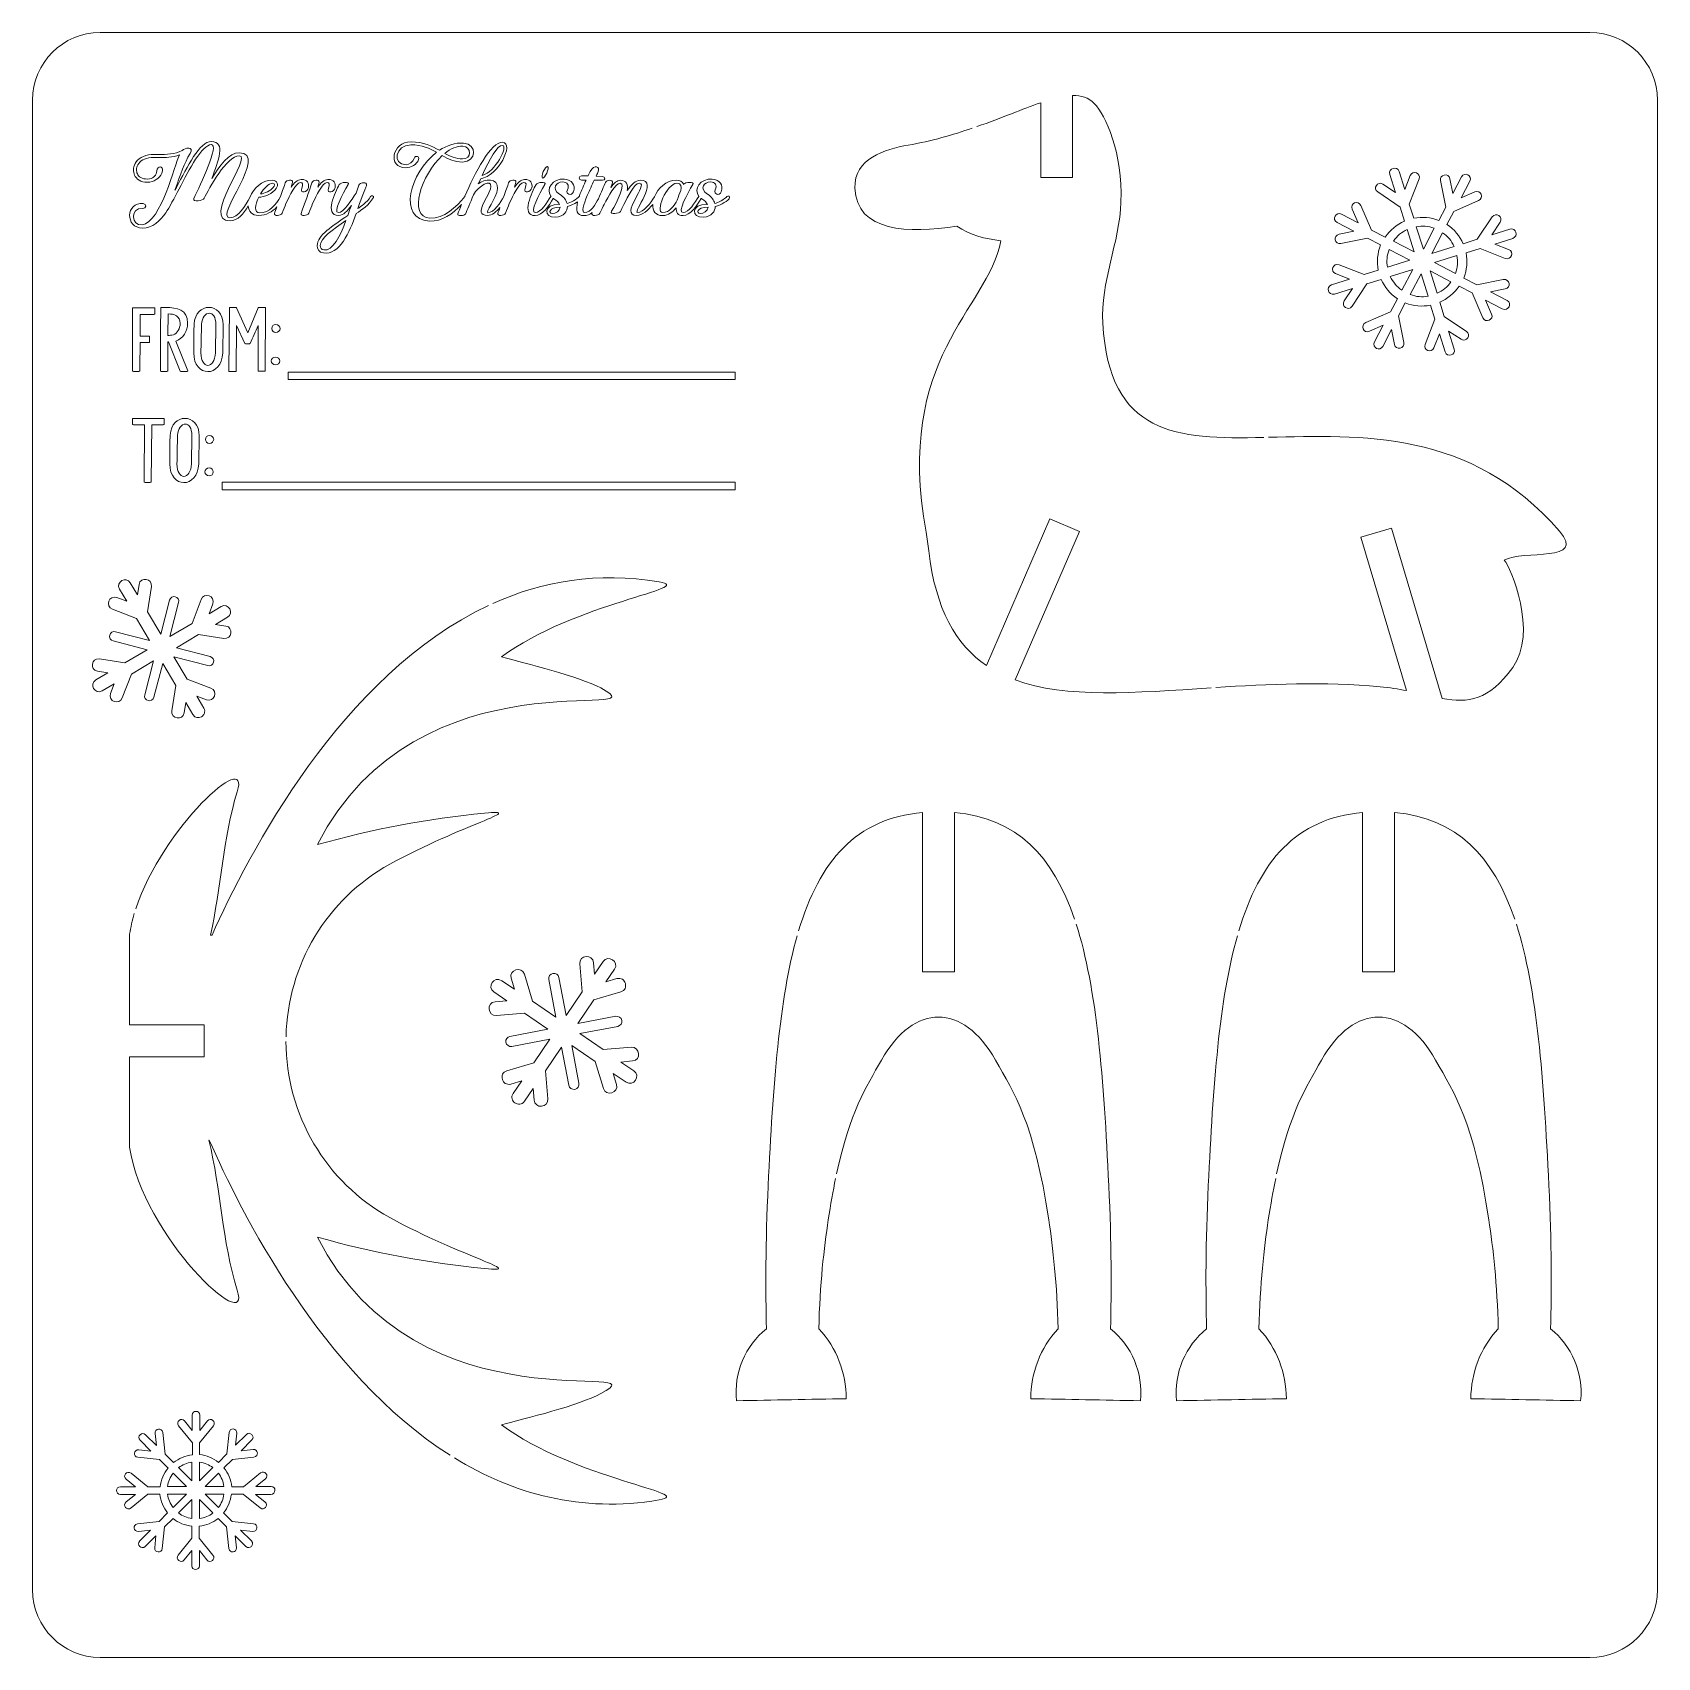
# Model space of a CAD drawing. Header units: inches. Extents: x -792 to -640, y -80 to 72.
import ezdxf

# ---------------------------------------------------------------- set-up
doc = ezdxf.new("R2010")
doc.units = ezdxf.units.IN
doc.header["$MEASUREMENT"] = 0
doc.layers.add('_U+0421_U+043B_U+043E_U+0439 1', color=7, linetype='Continuous')

# ---------------------------------------------------------------- blocks, each defined once
blk = doc.blocks.new('block 2')
at = {"layer": '_U+0421_U+043B_U+043E_U+0439 1', "color": 7, "lineweight": 5, "true_color": 0xffffff}
for points, knots in [([(-781.82, 53.65), (-780.88, 53.65), (-780.16, 54.35), (-779.65, 55.08), (-779.28, 55.62), (-778.86, 56.44), (-778.4, 57.33), (-777.4, 59.24), (-776.26, 61.44), (-775.36, 61.48), (-774.61, 61.51), (-776.38, 57.75), (-777, 56.42), (-777.17, 56.06), (-776.13, 56.22), (-776.03, 56.45), (-775.6, 57.35), (-773.95, 60.43), (-772.74, 60.43), (-771.48, 60.43), (-776.41, 54.33), (-773.61, 54.33), (-772.88, 54.33), (-772.34, 55), (-771.9, 55.73), (-771.87, 55.22), (-771.58, 54.84), (-770.94, 54.84), (-770.2, 54.84), (-769.65, 55.18), (-769.22, 55.64), (-769.31, 55.4), (-769.39, 55.19), (-769.45, 55.03), (-769.55, 54.76), (-768.84, 54.77), (-768.72, 55.06), (-768.57, 55.42), (-768.48, 55.66), (-768.37, 55.95), (-768.02, 56.7), (-767.46, 57.89), (-767.01, 57.92), (-766.76, 57.94), (-766.76, 57.72), (-766.87, 57.4), (-767.08, 56.8), (-766.34, 57.03), (-766.26, 57.44), (-766.19, 57.82), (-766.32, 58.25), (-766.93, 58.2), (-767.29, 58.19), (-767.61, 57.89), (-767.88, 57.5), (-767.84, 57.64), (-767.79, 57.78), (-767.76, 57.95), (-767.7, 58.23), (-768.34, 58.2), (-768.43, 57.9), (-768.53, 57.62), (-768.7, 57.12), (-768.88, 56.6), (-769.28, 55.9), (-769.93, 55.08), (-770.83, 55.08), (-771.4, 55.08), (-771.28, 55.83), (-770.92, 56.56), (-770.44, 56.52), (-769.57, 56.94), (-769.3, 57.35), (-769.05, 57.69), (-769.13, 58.14), (-769.67, 58.14), (-770.66, 58.14), (-771.43, 57.37), (-771.74, 56.58), (-772.2, 55.73), (-772.83, 54.62), (-773.62, 54.62), (-775.16, 54.62), (-769.92, 60.72), (-772.76, 60.72), (-773.69, 60.72), (-774.64, 59.48), (-775.32, 58.3), (-774.73, 59.93), (-773.96, 61.77), (-775.37, 61.77), (-776.45, 61.77), (-777.62, 59.44), (-778.65, 57.45), (-778.65, 57.45), (-778.78, 57.2), (-778.78, 57.2), (-778.23, 58.77), (-777.92, 59.73), (-777.36, 60.64), (-776.94, 61.33), (-777.87, 61.18), (-778.1, 60.94), (-778.83, 60.56), (-779.59, 60.56), (-780.28, 60.56), (-780.62, 60.56), (-780.95, 60.56), (-781.25, 60.51), (-781.98, 60.41), (-782.42, 60), (-782.59, 59.54), (-782.65, 59.37), (-782.68, 59.18), (-782.67, 59.01), (-782.65, 58.83), (-782.6, 58.65), (-782.5, 58.5), (-782.27, 58.13), (-781.81, 57.89), (-781.14, 57.97), (-780.57, 58.06), (-780.07, 58.46), (-779.95, 59.01), (-779.86, 59.47), (-780.43, 59.55), (-780.49, 59.01), (-780.53, 58.61), (-780.75, 58.32), (-781.17, 58.27), (-781.72, 58.19), (-782.09, 58.37), (-782.26, 58.66), (-782.33, 58.78), (-782.37, 58.91), (-782.39, 59.04), (-782.39, 59.18), (-782.38, 59.32), (-782.32, 59.46), (-782.19, 59.82), (-781.83, 60.14), (-781.22, 60.23), (-780.94, 60.28), (-780.62, 60.27), (-780.3, 60.27), (-779.68, 60.27), (-779.02, 60.27), (-778.36, 60.51), (-778.83, 59.62), (-780.05, 54.23), (-781.87, 53.95), (-782.84, 53.79), (-783.09, 55.58), (-781.79, 55.49), (-781.45, 55.47), (-781.4, 55.94), (-781.75, 55.96), (-783.41, 56.1), (-783.48, 53.65), (-781.82, 53.65)], [0, 0, 0, 0, 1, 1, 1, 2, 2, 2, 3, 3, 3, 4, 4, 4, 5, 5, 5, 6, 6, 6, 7, 7, 7, 8, 8, 8, 9, 9, 9, 10, 10, 10, 11, 11, 11, 12, 12, 12, 13, 13, 13, 14, 14, 14, 15, 15, 15, 16, 16, 16, 17, 17, 17, 18, 18, 18, 19, 19, 19, 20, 20, 20, 21, 21, 21, 22, 22, 22, 23, 23, 23, 24, 24, 24, 25, 25, 25, 26, 26, 26, 27, 27, 27, 28, 28, 28, 29, 29, 29, 30, 30, 30, 31, 31, 31, 32, 32, 32, 33, 33, 33, 34, 34, 34, 35, 35, 35, 36, 36, 36, 37, 37, 37, 38, 38, 38, 39, 39, 39, 40, 40, 40, 41, 41, 41, 42, 42, 42, 43, 43, 43, 44, 44, 44, 45, 45, 45, 46, 46, 46, 47, 47, 47, 48, 48, 48, 49, 49, 49, 50, 50, 50, 51, 51, 51, 52, 52, 52, 53, 53, 53, 53]), ([(-769.63, 57.85), (-769.32, 57.85), (-769.45, 57.6), (-769.56, 57.46), (-769.8, 57.16), (-770.38, 56.9), (-770.76, 56.85), (-770.44, 57.39), (-769.99, 57.85), (-769.63, 57.85)], [0, 0, 0, 0, 1, 1, 1, 2, 2, 2, 3, 3, 3, 3])]:
    blk.add_open_spline(points, degree=3, knots=knots, dxfattribs=at)
blk = doc.blocks.new('block 3')
at = {"layer": '_U+0421_U+043B_U+043E_U+0439 1', "color": 7, "lineweight": 5, "true_color": 0xffffff}
for points, knots in [([(-763.44, 54.84), (-762.97, 54.84), (-762.62, 55.26), (-762.23, 55.78), (-762.38, 55.38), (-762.5, 55.03), (-762.57, 54.83), (-763.98, 53.88), (-765.44, 52.96), (-765.43, 52.01), (-765.43, 51.67), (-765.28, 51.38), (-764.86, 51.32), (-763.37, 51.07), (-762.39, 53.27), (-761.78, 55.01), (-761.26, 55.38), (-760.58, 55.78), (-760.17, 56.53), (-760.09, 56.68), (-760.35, 56.76), (-760.44, 56.61), (-760.8, 56.03), (-761.34, 55.69), (-761.63, 55.48), (-761.49, 55.87), (-760.92, 57.37), (-760.83, 57.63), (-760.68, 58.06), (-761.45, 57.93), (-761.54, 57.67), (-761.54, 57.67), (-761.8, 56.93), (-761.8, 56.93), (-762.2, 56.3), (-762.95, 55.1), (-763.44, 55.1), (-764.02, 55.1), (-763.04, 56.87), (-762.54, 57.73), (-762.33, 58.08), (-763.28, 57.93), (-763.37, 57.75), (-763.72, 57.03), (-764.84, 54.84), (-763.44, 54.84)], [0, 0, 0, 0, 1, 1, 1, 2, 2, 2, 3, 3, 3, 4, 4, 4, 5, 5, 5, 6, 6, 6, 7, 7, 7, 8, 8, 8, 9, 9, 9, 10, 10, 10, 11, 11, 11, 12, 12, 12, 13, 13, 13, 14, 14, 14, 15, 15, 15, 15]), ([(-764.82, 51.6), (-765.06, 51.63), (-765.15, 51.81), (-765.15, 52.01), (-765.15, 52.71), (-763.98, 53.52), (-762.75, 54.35), (-763.27, 52.93), (-764, 51.47), (-764.82, 51.6)], [0, 0, 0, 0, 1, 1, 1, 2, 2, 2, 3, 3, 3, 3])]:
    blk.add_open_spline(points, degree=3, knots=knots, dxfattribs=at)
blk = doc.blocks.new('block 4')
at = {"layer": '_U+0421_U+043B_U+043E_U+0439 1', "color": 7, "lineweight": 5, "true_color": 0xffffff}
for points, knots in [([(-757.13, 59.31), (-756.65, 59.31), (-756.12, 59.61), (-755.93, 60.07), (-755.8, 60.4), (-756.24, 60.51), (-756.35, 60.19), (-756.48, 59.85), (-756.77, 59.59), (-757.11, 59.59), (-758.47, 59.59), (-758.1, 61.46), (-756.67, 61.46), (-755.62, 61.46), (-754.89, 61.12), (-754.24, 60.76), (-756.73, 58.86), (-757.96, 54.49), (-754.91, 54.31), (-753.74, 54.23), (-752.72, 54.99), (-751.9, 55.87), (-752.05, 55.51), (-752.16, 55.2), (-752.24, 54.99), (-752.34, 54.73), (-751.61, 54.8), (-751.53, 54.97), (-751.38, 55.32), (-751.1, 56), (-750.78, 56.77), (-750.34, 57.59), (-749.06, 58.38), (-749.16, 57.51), (-749.25, 56.7), (-750.94, 54.84), (-749.46, 54.84), (-749.05, 54.84), (-748.64, 55.17), (-748.3, 55.57), (-748.38, 55.36), (-748.45, 55.18), (-748.5, 55.03), (-748.61, 54.76), (-747.89, 54.77), (-747.78, 55.06), (-747.63, 55.42), (-747.53, 55.66), (-747.43, 55.95), (-747.07, 56.7), (-746.52, 57.89), (-746.07, 57.92), (-745.81, 57.94), (-745.81, 57.72), (-745.93, 57.4), (-746.13, 56.8), (-745.39, 57.03), (-745.31, 57.44), (-745.24, 57.82), (-745.37, 58.25), (-745.99, 58.2), (-746.34, 58.19), (-746.66, 57.89), (-746.93, 57.5), (-746.9, 57.64), (-746.84, 57.78), (-746.82, 57.95), (-746.76, 58.23), (-747.39, 58.2), (-747.49, 57.9), (-747.58, 57.62), (-747.75, 57.12), (-747.93, 56.6), (-748.23, 56.08), (-748.87, 55.09), (-749.43, 55.09), (-749.73, 55.09), (-748.63, 56.44), (-748.53, 57.35), (-748.41, 58.34), (-749.81, 58.35), (-750.33, 57.79), (-750.33, 57.79), (-750.11, 58.28), (-750.11, 58.28), (-748.47, 58.5), (-746.93, 61.6), (-748.04, 61.7), (-749.15, 61.8), (-750.68, 58.76), (-751.59, 56.64), (-751.59, 56.64), (-751.59, 56.64), (-751.59, 56.63), (-752.42, 55.63), (-753.55, 54.51), (-754.87, 54.59), (-756.99, 54.71), (-755.66, 58.66), (-753.72, 60.46), (-753.13, 60.13), (-752.57, 59.85), (-751.82, 59.85), (-750.49, 59.85), (-750.39, 61.54), (-751.73, 61.63), (-752.53, 61.67), (-753.29, 61.4), (-753.97, 60.95), (-754.69, 61.34), (-755.47, 61.74), (-756.64, 61.74), (-758.43, 61.74), (-758.88, 59.31), (-757.13, 59.31)], [0, 0, 0, 0, 1, 1, 1, 2, 2, 2, 3, 3, 3, 4, 4, 4, 5, 5, 5, 6, 6, 6, 7, 7, 7, 8, 8, 8, 9, 9, 9, 10, 10, 10, 11, 11, 11, 12, 12, 12, 13, 13, 13, 14, 14, 14, 15, 15, 15, 16, 16, 16, 17, 17, 17, 18, 18, 18, 19, 19, 19, 20, 20, 20, 21, 21, 21, 22, 22, 22, 23, 23, 23, 24, 24, 24, 25, 25, 25, 26, 26, 26, 27, 27, 27, 28, 28, 28, 29, 29, 29, 30, 30, 30, 31, 31, 31, 32, 32, 32, 33, 33, 33, 34, 34, 34, 35, 35, 35, 36, 36, 36, 37, 37, 37, 38, 38, 38, 38]), ([(-751.78, 61.34), (-750.93, 61.28), (-750.95, 60.14), (-751.8, 60.14), (-752.45, 60.14), (-752.96, 60.37), (-753.48, 60.66), (-752.93, 61.1), (-752.35, 61.37), (-751.78, 61.34)], [0, 0, 0, 0, 1, 1, 1, 2, 2, 2, 3, 3, 3, 3]), ([(-748.07, 61.41), (-747.5, 61.36), (-748.73, 58.89), (-749.97, 58.59), (-749.27, 60.09), (-748.51, 61.45), (-748.07, 61.41)], [0, 0, 0, 0, 1, 1, 1, 2, 2, 2, 2])]:
    blk.add_open_spline(points, degree=3, knots=knots, dxfattribs=at)
blk = doc.blocks.new('block 5')
at = {"layer": '_U+0421_U+043B_U+043E_U+0439 1', "color": 7, "lineweight": 5, "true_color": 0xffffff}
for points, knots in [([(-744.99, 54.82), (-744.33, 54.82), (-743.69, 55.76), (-743.3, 56.44), (-743.28, 56.43), (-743.26, 56.41), (-743.24, 56.4), (-742.95, 56.23), (-742.79, 56.04), (-742.71, 55.88), (-744.31, 55.94), (-744.19, 54.59), (-743.1, 54.67), (-742.24, 54.72), (-742, 55.26), (-741.98, 55.69), (-741.77, 55.73), (-741.35, 55.89), (-741.02, 56.1), (-741.2, 55.38), (-741.12, 54.82), (-740.43, 54.82), (-740.14, 54.82), (-739.87, 54.94), (-739.64, 55.12), (-739.64, 55.11), (-739.64, 55.1), (-739.65, 55.09), (-739.83, 54.69), (-739.06, 54.8), (-738.92, 55.06), (-738.77, 55.38), (-738.64, 55.65), (-738.53, 55.88), (-738.13, 56.61), (-737.5, 57.86), (-737.03, 57.86), (-736.45, 57.86), (-737.34, 56.09), (-737.83, 55.23), (-738.04, 54.88), (-737.09, 55.03), (-737, 55.21), (-736.92, 55.36), (-736.81, 55.6), (-736.69, 55.87), (-736.29, 56.58), (-735.71, 57.85), (-735.24, 57.85), (-734.27, 57.85), (-737.19, 54.83), (-735.47, 54.83), (-734.98, 54.83), (-734.4, 55.33), (-733.97, 55.87), (-733.99, 55.29), (-733.71, 54.82), (-733.03, 54.82), (-732.52, 54.82), (-732.09, 55.17), (-731.79, 55.56), (-731.79, 55.13), (-731.62, 54.82), (-731.13, 54.82), (-730.46, 54.82), (-729.82, 55.76), (-729.44, 56.44), (-729.42, 56.43), (-729.4, 56.41), (-729.37, 56.4), (-729.09, 56.23), (-728.92, 56.04), (-728.84, 55.88), (-730.45, 55.94), (-730.33, 54.59), (-729.23, 54.67), (-728.38, 54.72), (-728.14, 55.26), (-728.11, 55.69), (-727.81, 55.74), (-727.07, 56.05), (-726.82, 56.41), (-726.64, 56.65), (-726.92, 56.72), (-727.01, 56.61), (-727.19, 56.38), (-727.91, 56.01), (-728.15, 55.97), (-728.24, 56.26), (-728.4, 56.56), (-728.84, 56.83), (-729.67, 57.34), (-729.12, 58), (-728.58, 57.98), (-728.1, 57.98), (-727.9, 57.69), (-728.11, 57.23), (-728.31, 56.82), (-727.72, 56.63), (-727.55, 57.05), (-727.29, 57.73), (-727.72, 58.18), (-728.39, 58.24), (-729.51, 58.35), (-730.18, 57.29), (-729.64, 56.63), (-729.65, 56.62), (-729.66, 56.62), (-729.66, 56.61), (-730.02, 56.04), (-730.57, 55.1), (-731.13, 55.1), (-731.71, 55.1), (-730.71, 56.9), (-730.21, 57.74), (-730.02, 58.07), (-730.97, 57.93), (-731.04, 57.79), (-731.04, 57.79), (-731.07, 57.73), (-731.07, 57.73), (-731.17, 58.03), (-731.43, 58.14), (-731.74, 58.14), (-732.75, 58.14), (-733.49, 57.38), (-733.8, 56.59), (-734.16, 56.02), (-734.84, 55.11), (-735.39, 55.11), (-735.89, 55.11), (-733.32, 58.14), (-735.14, 58.14), (-735.58, 58.14), (-736.01, 57.71), (-736.36, 57.18), (-736.29, 57.72), (-736.42, 58.14), (-737.03, 58.14), (-737.3, 58.14), (-737.61, 57.86), (-737.9, 57.47), (-737.9, 57.47), (-737.76, 57.89), (-737.76, 57.89), (-737.64, 58.23), (-738.32, 58.2), (-738.41, 57.94), (-738.55, 57.61), (-738.81, 57), (-739.07, 56.41), (-739.32, 55.9), (-739.78, 55.1), (-740.35, 55.1), (-740.7, 55.1), (-740.47, 55.86), (-740.11, 56.7), (-739.89, 57.21), (-739.69, 57.65), (-739.46, 58.16), (-739.46, 58.16), (-738.68, 58.16), (-738.68, 58.16), (-738.4, 58.06), (-738.38, 58.48), (-738.68, 58.48), (-738.68, 58.48), (-739.29, 58.51), (-739.29, 58.51), (-739.16, 58.79), (-739.14, 58.84), (-739.11, 58.88), (-738.84, 59.44), (-739.47, 59.68), (-739.83, 58.96), (-739.83, 58.96), (-740.02, 58.57), (-740.02, 58.57), (-740.02, 58.57), (-740.03, 58.56), (-740.03, 58.56), (-740.03, 58.56), (-740.64, 58.55), (-740.64, 58.55), (-740.93, 58.55), (-740.94, 58.16), (-740.65, 58.16), (-740.65, 58.16), (-740.21, 58.16), (-740.21, 58.16), (-740.44, 57.67), (-740.65, 57.2), (-740.84, 56.7), (-740.85, 56.67), (-740.86, 56.64), (-740.87, 56.61), (-740.87, 56.61), (-740.87, 56.61), (-740.87, 56.61), (-741.05, 56.38), (-741.77, 56.01), (-742.01, 55.97), (-742.1, 56.26), (-742.27, 56.56), (-742.71, 56.83), (-743.54, 57.34), (-742.98, 58), (-742.44, 57.98), (-741.97, 57.98), (-741.76, 57.69), (-741.98, 57.23), (-742.17, 56.82), (-741.58, 56.63), (-741.41, 57.05), (-741.16, 57.73), (-741.59, 58.18), (-742.26, 58.24), (-743.37, 58.35), (-744.05, 57.29), (-743.51, 56.63), (-743.51, 56.62), (-743.52, 56.62), (-743.53, 56.61), (-743.88, 56.04), (-744.45, 55.1), (-744.99, 55.1), (-745.57, 55.1), (-744.59, 56.87), (-744.09, 57.73), (-743.88, 58.08), (-744.83, 57.93), (-744.92, 57.75), (-745.27, 57.03), (-746.39, 54.82), (-744.99, 54.82)], [0, 0, 0, 0, 1, 1, 1, 2, 2, 2, 3, 3, 3, 4, 4, 4, 5, 5, 5, 6, 6, 6, 7, 7, 7, 8, 8, 8, 9, 9, 9, 10, 10, 10, 11, 11, 11, 12, 12, 12, 13, 13, 13, 14, 14, 14, 15, 15, 15, 16, 16, 16, 17, 17, 17, 18, 18, 18, 19, 19, 19, 20, 20, 20, 21, 21, 21, 22, 22, 22, 23, 23, 23, 24, 24, 24, 25, 25, 25, 26, 26, 26, 27, 27, 27, 28, 28, 28, 29, 29, 29, 30, 30, 30, 31, 31, 31, 32, 32, 32, 33, 33, 33, 34, 34, 34, 35, 35, 35, 36, 36, 36, 37, 37, 37, 38, 38, 38, 39, 39, 39, 40, 40, 40, 41, 41, 41, 42, 42, 42, 43, 43, 43, 44, 44, 44, 45, 45, 45, 46, 46, 46, 47, 47, 47, 48, 48, 48, 49, 49, 49, 50, 50, 50, 51, 51, 51, 52, 52, 52, 53, 53, 53, 54, 54, 54, 55, 55, 55, 56, 56, 56, 57, 57, 57, 58, 58, 58, 59, 59, 59, 60, 60, 60, 61, 61, 61, 62, 62, 62, 63, 63, 63, 64, 64, 64, 65, 65, 65, 66, 66, 66, 67, 67, 67, 68, 68, 68, 69, 69, 69, 70, 70, 70, 71, 71, 71, 72, 72, 72, 73, 73, 73, 74, 74, 74, 75, 75, 75, 76, 76, 76, 77, 77, 77, 78, 78, 78, 78]), ([(-731.7, 57.85), (-731.28, 57.85), (-731.27, 57.51), (-731.34, 57.17), (-731.45, 56.9), (-731.58, 56.59), (-731.67, 56.28), (-731.91, 55.79), (-732.42, 55.1), (-733.03, 55.1), (-733.8, 55.1), (-732.68, 57.85), (-731.7, 57.85)], [0, 0, 0, 0, 1, 1, 1, 2, 2, 2, 3, 3, 3, 4, 4, 4, 4]), ([(-742.65, 55.61), (-742.71, 55.24), (-743.04, 55.02), (-743.4, 55.02), (-743.76, 55.02), (-743.76, 55.61), (-742.65, 55.61)], [0, 0, 0, 0, 1, 1, 1, 2, 2, 2, 2]), ([(-728.78, 55.61), (-728.84, 55.24), (-729.18, 55.02), (-729.54, 55.02), (-729.89, 55.02), (-729.89, 55.61), (-728.78, 55.61)], [0, 0, 0, 0, 1, 1, 1, 2, 2, 2, 2])]:
    blk.add_open_spline(points, degree=3, knots=knots, dxfattribs=at)
blk = doc.blocks.new('block 6')
at = {"layer": '_U+0421_U+043B_U+043E_U+0439 1', "color": 7, "lineweight": 5, "true_color": 0xffffff}
for points, knots in [([(-779.45, 40.25), (-779.45, 41.15), (-779.44, 42.08), (-779.44, 42.98), (-779.44, 42.98), (-779.4, 42.98), (-779.4, 42.98), (-779.4, 42.98), (-778.28, 40.23), (-778.28, 40.23), (-778.27, 40.22), (-778.22, 40.21), (-778.2, 40.21), (-778.2, 40.21), (-777.64, 40.21), (-777.64, 40.21), (-777.57, 40.21), (-777.55, 40.23), (-777.56, 40.27), (-777.56, 40.27), (-778.69, 43.06), (-778.69, 43.06), (-777.99, 43.28), (-777.59, 44.02), (-777.59, 44.73), (-777.59, 46), (-778.58, 46.21), (-779.68, 46.21), (-779.78, 46.21), (-779.9, 46.21), (-780.02, 46.2), (-780.07, 46.2), (-780.1, 46.19), (-780.1, 46.16), (-780.13, 44.98), (-780.15, 44.11), (-780.15, 40.25), (-780.15, 40.22), (-780.11, 40.21), (-780.06, 40.21), (-780.06, 40.21), (-779.54, 40.21), (-779.54, 40.21), (-779.49, 40.21), (-779.45, 40.22), (-779.45, 40.25)], [0, 0, 0, 0, 1, 1, 1, 2, 2, 2, 3, 3, 3, 4, 4, 4, 5, 5, 5, 6, 6, 6, 7, 7, 7, 8, 8, 8, 9, 9, 9, 10, 10, 10, 11, 11, 11, 12, 12, 12, 13, 13, 13, 14, 14, 14, 15, 15, 15, 15]), ([(-779.42, 45.6), (-778.85, 45.61), (-778.29, 45.43), (-778.29, 44.7), (-778.29, 44.25), (-778.58, 43.79), (-778.92, 43.65), (-779.11, 43.6), (-779.28, 43.59), (-779.46, 43.59), (-779.46, 43.59), (-779.42, 45.6), (-779.42, 45.6)], [0, 0, 0, 0, 1, 1, 1, 2, 2, 2, 3, 3, 3, 4, 4, 4, 4])]:
    blk.add_open_spline(points, degree=3, knots=knots, dxfattribs=at)
blk = doc.blocks.new('block 7')
at = {"layer": '_U+0421_U+043B_U+043E_U+0439 1', "color": 7, "lineweight": 5, "true_color": 0xffffff}
for points, knots in [([(-774.29, 41.96), (-774.29, 41.96), (-774.26, 44.58), (-774.26, 44.58), (-774.25, 45.66), (-774.93, 46.22), (-775.6, 46.22), (-776.26, 46.22), (-776.93, 45.7), (-776.98, 44.64), (-777.01, 44.08), (-777.02, 43.37), (-777.02, 42.72), (-777.02, 42.72), (-777.02, 41.94), (-777.02, 41.94), (-777.02, 40.8), (-776.37, 40.19), (-775.7, 40.19), (-775.03, 40.19), (-774.35, 40.78), (-774.29, 41.96)], [0, 0, 0, 0, 1, 1, 1, 2, 2, 2, 3, 3, 3, 4, 4, 4, 5, 5, 5, 6, 6, 6, 7, 7, 7, 7]), ([(-774.99, 41.96), (-775.01, 41.19), (-775.36, 40.78), (-775.7, 40.78), (-776.03, 40.78), (-776.34, 41.15), (-776.34, 41.94), (-776.34, 42.71), (-776.32, 43.81), (-776.28, 44.61), (-776.26, 45.29), (-775.9, 45.67), (-775.55, 45.67), (-775.24, 45.67), (-774.94, 45.34), (-774.95, 44.61), (-774.95, 44.61), (-774.99, 41.96), (-774.99, 41.96)], [0, 0, 0, 0, 1, 1, 1, 2, 2, 2, 3, 3, 3, 4, 4, 4, 5, 5, 5, 6, 6, 6, 6])]:
    blk.add_open_spline(points, degree=3, knots=knots, dxfattribs=at)
blk = doc.blocks.new('block 8')
at = {"layer": '_U+0421_U+043B_U+043E_U+0439 1', "color": 7, "lineweight": 5, "true_color": 0xffffff}
for points, knots in [([(-777.95, 29.78), (-777.28, 29.78), (-776.6, 30.37), (-776.54, 31.55), (-776.54, 31.55), (-776.51, 34.17), (-776.51, 34.17), (-776.5, 35.26), (-777.17, 35.81), (-777.85, 35.81), (-778.51, 35.81), (-779.18, 35.29), (-779.23, 34.24), (-779.26, 33.67), (-779.26, 32.97), (-779.26, 32.31), (-779.26, 32.31), (-779.26, 31.53), (-779.26, 31.53), (-779.27, 30.39), (-778.62, 29.78), (-777.95, 29.78)], [0, 0, 0, 0, 1, 1, 1, 2, 2, 2, 3, 3, 3, 4, 4, 4, 5, 5, 5, 6, 6, 6, 7, 7, 7, 7]), ([(-778.53, 34.2), (-778.51, 34.88), (-778.15, 35.27), (-777.8, 35.27), (-777.49, 35.27), (-777.19, 34.93), (-777.2, 34.2), (-777.2, 34.2), (-777.24, 31.55), (-777.24, 31.55), (-777.25, 30.79), (-777.61, 30.37), (-777.95, 30.37), (-778.28, 30.37), (-778.59, 30.74), (-778.59, 31.53), (-778.59, 32.3), (-778.57, 33.41), (-778.53, 34.2)], [0, 0, 0, 0, 1, 1, 1, 2, 2, 2, 3, 3, 3, 4, 4, 4, 5, 5, 5, 6, 6, 6, 6])]:
    blk.add_open_spline(points, degree=3, knots=knots, dxfattribs=at)
blk = doc.blocks.new('block 9')
at = {"layer": '_U+0421_U+043B_U+043E_U+0439 1', "color": 7, "lineweight": 5, "true_color": 0xffffff}
for points, knots in [([(-769.76, -64.37), (-769.76, -64.37), (-771.19, -64.37), (-771.19, -64.37), (-771.19, -64.37), (-770.3, -63.66), (-770.3, -63.66), (-769.92, -63.36), (-770.38, -62.8), (-770.75, -63.1), (-770.75, -63.1), (-772.34, -64.39), (-772.34, -64.39), (-772.34, -64.39), (-773.45, -64.39), (-773.45, -64.39), (-773.53, -63.72), (-773.79, -63.12), (-774.19, -62.62), (-774.19, -62.62), (-773.39, -61.83), (-773.39, -61.83), (-773.39, -61.83), (-771.37, -61.61), (-771.37, -61.61), (-770.89, -61.55), (-770.97, -60.84), (-771.45, -60.9), (-771.45, -60.9), (-772.58, -61.02), (-772.58, -61.02), (-772.58, -61.02), (-771.57, -60), (-771.57, -60), (-771.23, -59.67), (-771.75, -59.15), (-772.08, -59.49), (-772.08, -59.49), (-773.1, -60.5), (-773.1, -60.5), (-773.1, -60.5), (-772.98, -59.37), (-772.98, -59.37), (-772.94, -58.89), (-773.65, -58.81), (-773.69, -59.29), (-773.69, -59.29), (-773.91, -61.31), (-773.91, -61.31), (-773.91, -61.31), (-774.7, -62.11), (-774.7, -62.11), (-775.2, -61.71), (-775.82, -61.45), (-776.47, -61.37), (-776.47, -61.37), (-776.47, -60.26), (-776.47, -60.26), (-776.47, -60.26), (-775.18, -58.67), (-775.18, -58.67), (-774.88, -58.3), (-775.44, -57.84), (-775.74, -58.22), (-775.74, -58.22), (-776.45, -59.11), (-776.45, -59.11), (-776.45, -59.11), (-776.45, -57.68), (-776.45, -57.68), (-776.45, -57.2), (-777.17, -57.2), (-777.17, -57.68), (-777.17, -57.68), (-777.17, -59.11), (-777.17, -59.11), (-777.17, -59.11), (-777.88, -58.22), (-777.88, -58.22), (-778.18, -57.84), (-778.74, -58.3), (-778.44, -58.67), (-778.44, -58.67), (-777.15, -60.26), (-777.15, -60.26), (-777.15, -60.26), (-777.15, -61.39), (-777.15, -61.39), (-777.8, -61.47), (-778.42, -61.73), (-778.91, -62.13), (-778.91, -62.13), (-779.71, -61.33), (-779.71, -61.33), (-779.71, -61.33), (-779.93, -59.31), (-779.93, -59.31), (-779.99, -58.83), (-780.7, -58.91), (-780.64, -59.39), (-780.64, -59.39), (-780.52, -60.52), (-780.52, -60.52), (-780.52, -60.52), (-781.53, -59.51), (-781.53, -59.51), (-781.87, -59.17), (-782.39, -59.69), (-782.05, -60.02), (-782.05, -60.02), (-781.04, -61.04), (-781.04, -61.04), (-781.04, -61.04), (-782.17, -60.92), (-782.17, -60.92), (-782.65, -60.88), (-782.73, -61.59), (-782.25, -61.63), (-782.25, -61.63), (-780.22, -61.85), (-780.22, -61.85), (-780.22, -61.85), (-779.43, -62.64), (-779.43, -62.64), (-779.83, -63.14), (-780.09, -63.74), (-780.16, -64.41), (-780.16, -64.41), (-781.32, -64.41), (-781.32, -64.41), (-781.32, -64.41), (-782.9, -63.12), (-782.9, -63.12), (-783.28, -62.82), (-783.74, -63.38), (-783.36, -63.68), (-783.36, -63.68), (-782.47, -64.39), (-782.47, -64.39), (-782.47, -64.39), (-783.9, -64.39), (-783.9, -64.39), (-784.37, -64.39), (-784.37, -65.11), (-783.9, -65.11), (-783.9, -65.11), (-782.47, -65.11), (-782.47, -65.11), (-782.47, -65.11), (-783.36, -65.82), (-783.36, -65.82), (-783.74, -66.12), (-783.28, -66.67), (-782.9, -66.38), (-782.9, -66.38), (-781.32, -65.09), (-781.32, -65.09), (-781.32, -65.09), (-780.2, -65.09), (-780.2, -65.09), (-780.13, -65.74), (-779.87, -66.36), (-779.47, -66.85), (-779.47, -66.85), (-780.26, -67.65), (-780.26, -67.65), (-780.26, -67.65), (-782.29, -67.87), (-782.29, -67.87), (-782.77, -67.92), (-782.69, -68.64), (-782.21, -68.58), (-782.21, -68.58), (-781.08, -68.46), (-781.08, -68.46), (-781.08, -68.46), (-782.09, -69.47), (-782.09, -69.47), (-782.43, -69.81), (-781.91, -70.33), (-781.57, -69.99), (-781.57, -69.99), (-780.56, -68.98), (-780.56, -68.98), (-780.56, -68.98), (-780.68, -70.11), (-780.68, -70.11), (-780.72, -70.59), (-780.01, -70.66), (-779.97, -70.19), (-779.97, -70.19), (-779.75, -68.16), (-779.75, -68.16), (-779.75, -68.16), (-778.95, -67.37), (-778.95, -67.37), (-778.46, -67.77), (-777.84, -68.02), (-777.19, -68.1), (-777.19, -68.1), (-777.19, -69.22), (-777.19, -69.22), (-777.19, -69.22), (-778.48, -70.8), (-778.48, -70.8), (-778.78, -71.18), (-778.22, -71.64), (-777.92, -71.26), (-777.92, -71.26), (-777.21, -70.37), (-777.21, -70.37), (-777.21, -70.37), (-777.21, -71.8), (-777.21, -71.8), (-777.21, -72.27), (-776.49, -72.27), (-776.49, -71.8), (-776.49, -71.8), (-776.49, -70.37), (-776.49, -70.37), (-776.49, -70.37), (-775.78, -71.26), (-775.78, -71.26), (-775.48, -71.64), (-774.92, -71.18), (-775.22, -70.8), (-775.22, -70.8), (-776.51, -69.22), (-776.51, -69.22), (-776.51, -69.22), (-776.51, -68.1), (-776.51, -68.1), (-775.84, -68.02), (-775.24, -67.77), (-774.74, -67.37), (-774.74, -67.37), (-773.95, -68.16), (-773.95, -68.16), (-773.95, -68.16), (-773.73, -70.19), (-773.73, -70.19), (-773.67, -70.66), (-772.96, -70.59), (-773.02, -70.11), (-773.02, -70.11), (-773.14, -68.98), (-773.14, -68.98), (-773.14, -68.98), (-772.12, -69.99), (-772.12, -69.99), (-771.79, -70.33), (-771.27, -69.81), (-771.61, -69.47), (-771.61, -69.47), (-772.62, -68.46), (-772.62, -68.46), (-772.62, -68.46), (-771.49, -68.58), (-771.49, -68.58), (-771.01, -68.62), (-770.93, -67.9), (-771.41, -67.87), (-771.41, -67.87), (-773.43, -67.65), (-773.43, -67.65), (-773.43, -67.65), (-774.23, -66.85), (-774.23, -66.85), (-773.83, -66.36), (-773.57, -65.74), (-773.49, -65.09), (-773.49, -65.09), (-772.38, -65.09), (-772.38, -65.09), (-772.38, -65.09), (-770.79, -66.38), (-770.79, -66.38), (-770.42, -66.67), (-769.96, -66.12), (-770.34, -65.82), (-770.34, -65.82), (-771.23, -65.11), (-771.23, -65.11), (-771.23, -65.11), (-769.8, -65.11), (-769.8, -65.11), (-769.28, -65.09), (-769.28, -64.37), (-769.76, -64.37)], [0, 0, 0, 0, 1, 1, 1, 2, 2, 2, 3, 3, 3, 4, 4, 4, 5, 5, 5, 6, 6, 6, 7, 7, 7, 8, 8, 8, 9, 9, 9, 10, 10, 10, 11, 11, 11, 12, 12, 12, 13, 13, 13, 14, 14, 14, 15, 15, 15, 16, 16, 16, 17, 17, 17, 18, 18, 18, 19, 19, 19, 20, 20, 20, 21, 21, 21, 22, 22, 22, 23, 23, 23, 24, 24, 24, 25, 25, 25, 26, 26, 26, 27, 27, 27, 28, 28, 28, 29, 29, 29, 30, 30, 30, 31, 31, 31, 32, 32, 32, 33, 33, 33, 34, 34, 34, 35, 35, 35, 36, 36, 36, 37, 37, 37, 38, 38, 38, 39, 39, 39, 40, 40, 40, 41, 41, 41, 42, 42, 42, 43, 43, 43, 44, 44, 44, 45, 45, 45, 46, 46, 46, 47, 47, 47, 48, 48, 48, 49, 49, 49, 50, 50, 50, 51, 51, 51, 52, 52, 52, 53, 53, 53, 54, 54, 54, 55, 55, 55, 56, 56, 56, 57, 57, 57, 58, 58, 58, 59, 59, 59, 60, 60, 60, 61, 61, 61, 62, 62, 62, 63, 63, 63, 64, 64, 64, 65, 65, 65, 66, 66, 66, 67, 67, 67, 68, 68, 68, 69, 69, 69, 70, 70, 70, 71, 71, 71, 72, 72, 72, 73, 73, 73, 74, 74, 74, 75, 75, 75, 76, 76, 76, 77, 77, 77, 78, 78, 78, 79, 79, 79, 80, 80, 80, 81, 81, 81, 82, 82, 82, 83, 83, 83, 84, 84, 84, 85, 85, 85, 86, 86, 86, 87, 87, 87, 88, 88, 88, 89, 89, 89, 90, 90, 90, 91, 91, 91, 92, 92, 92, 93, 93, 93, 94, 94, 94, 95, 95, 95, 96, 96, 96, 96]), ([(-777.19, -63.85), (-777.19, -63.85), (-778.44, -62.6), (-778.44, -62.6), (-778.08, -62.33), (-777.66, -62.15), (-777.19, -62.09), (-777.19, -62.09), (-777.19, -63.85), (-777.19, -63.85)], [0, 0, 0, 0, 1, 1, 1, 2, 2, 2, 3, 3, 3, 3]), ([(-776.47, -62.09), (-776, -62.15), (-775.58, -62.33), (-775.22, -62.6), (-775.22, -62.6), (-776.47, -63.85), (-776.47, -63.85), (-776.47, -63.85), (-776.47, -62.09), (-776.47, -62.09)], [0, 0, 0, 0, 1, 1, 1, 2, 2, 2, 3, 3, 3, 3]), ([(-778.95, -63.12), (-778.95, -63.12), (-777.7, -64.37), (-777.7, -64.37), (-777.7, -64.37), (-779.47, -64.37), (-779.47, -64.37), (-779.41, -63.89), (-779.23, -63.48), (-778.95, -63.12)], [0, 0, 0, 0, 1, 1, 1, 2, 2, 2, 3, 3, 3, 3]), ([(-775.96, -64.37), (-775.96, -64.37), (-774.7, -63.12), (-774.7, -63.12), (-774.43, -63.48), (-774.25, -63.89), (-774.19, -64.37), (-774.19, -64.37), (-775.96, -64.37), (-775.96, -64.37)], [0, 0, 0, 0, 1, 1, 1, 2, 2, 2, 3, 3, 3, 3]), ([(-779.47, -65.09), (-779.47, -65.09), (-777.7, -65.09), (-777.7, -65.09), (-777.7, -65.09), (-778.95, -66.34), (-778.95, -66.34), (-779.23, -65.98), (-779.41, -65.56), (-779.47, -65.09)], [0, 0, 0, 0, 1, 1, 1, 2, 2, 2, 3, 3, 3, 3]), ([(-774.7, -66.34), (-774.7, -66.34), (-775.96, -65.09), (-775.96, -65.09), (-775.96, -65.09), (-774.19, -65.09), (-774.19, -65.09), (-774.25, -65.56), (-774.43, -65.98), (-774.7, -66.34)], [0, 0, 0, 0, 1, 1, 1, 2, 2, 2, 3, 3, 3, 3]), ([(-777.19, -67.37), (-777.66, -67.31), (-778.08, -67.13), (-778.44, -66.85), (-778.44, -66.85), (-777.19, -65.6), (-777.19, -65.6), (-777.19, -65.6), (-777.19, -67.37), (-777.19, -67.37)], [0, 0, 0, 0, 1, 1, 1, 2, 2, 2, 3, 3, 3, 3]), ([(-776.47, -67.37), (-776.47, -67.37), (-776.47, -65.6), (-776.47, -65.6), (-776.47, -65.6), (-775.22, -66.85), (-775.22, -66.85), (-775.58, -67.13), (-776, -67.31), (-776.47, -67.37)], [0, 0, 0, 0, 1, 1, 1, 2, 2, 2, 3, 3, 3, 3])]:
    blk.add_open_spline(points, degree=3, knots=knots, dxfattribs=at)
blk = doc.blocks.new('block 10')
at = {"layer": '_U+0421_U+043B_U+043E_U+0439 1', "color": 7, "lineweight": 5, "true_color": 0xffffff}
for points, knots in [([(-653.59, 53.55), (-653.59, 53.55), (-655.28, 53.02), (-655.28, 53.02), (-655.28, 53.02), (-654.5, 54.2), (-654.5, 54.2), (-654.18, 54.7), (-654.92, 55.2), (-655.24, 54.7), (-655.24, 54.7), (-656.64, 52.6), (-656.64, 52.6), (-656.64, 52.6), (-657.97, 52.18), (-657.97, 52.18), (-658.29, 52.9), (-658.81, 53.54), (-659.49, 54), (-659.49, 54), (-658.85, 55.22), (-658.85, 55.22), (-658.85, 55.22), (-656.52, 56.23), (-656.52, 56.23), (-655.98, 56.47), (-656.32, 57.29), (-656.87, 57.05), (-656.87, 57.05), (-658.17, 56.48), (-658.17, 56.48), (-658.17, 56.48), (-657.35, 58.05), (-657.35, 58.05), (-657.07, 58.57), (-657.86, 58.98), (-658.13, 58.46), (-658.13, 58.46), (-658.95, 56.89), (-658.95, 56.89), (-658.95, 56.89), (-659.22, 58.28), (-659.22, 58.28), (-659.33, 58.87), (-660.21, 58.68), (-660.1, 58.1), (-660.1, 58.1), (-659.59, 55.61), (-659.59, 55.61), (-659.59, 55.61), (-660.24, 54.37), (-660.24, 54.37), (-661.01, 54.66), (-661.83, 54.73), (-662.6, 54.58), (-662.6, 54.58), (-663.02, 55.91), (-663.02, 55.91), (-663.02, 55.91), (-662.1, 58.26), (-662.1, 58.26), (-661.89, 58.81), (-662.72, 59.14), (-662.93, 58.58), (-662.93, 58.58), (-663.45, 57.27), (-663.45, 57.27), (-663.45, 57.27), (-663.98, 58.96), (-663.98, 58.96), (-664.15, 59.53), (-665.02, 59.26), (-664.84, 58.69), (-664.84, 58.69), (-664.31, 57), (-664.31, 57), (-664.31, 57), (-665.49, 57.78), (-665.49, 57.78), (-665.99, 58.09), (-666.48, 57.36), (-665.98, 57.04), (-665.98, 57.04), (-663.88, 55.63), (-663.88, 55.63), (-663.88, 55.63), (-663.47, 54.31), (-663.47, 54.31), (-664.19, 53.99), (-664.82, 53.48), (-665.29, 52.79), (-665.29, 52.79), (-666.56, 53.45), (-666.56, 53.45), (-666.56, 53.45), (-667.56, 55.78), (-667.56, 55.78), (-667.8, 56.32), (-668.62, 55.97), (-668.38, 55.43), (-668.38, 55.43), (-667.81, 54.13), (-667.81, 54.13), (-667.81, 54.13), (-669.38, 54.95), (-669.38, 54.95), (-669.9, 55.23), (-670.31, 54.44), (-669.79, 54.17), (-669.79, 54.17), (-668.22, 53.35), (-668.22, 53.35), (-668.22, 53.35), (-669.61, 53.07), (-669.61, 53.07), (-670.2, 52.96), (-670.01, 52.09), (-669.43, 52.2), (-669.43, 52.2), (-666.94, 52.71), (-666.94, 52.71), (-666.94, 52.71), (-665.72, 52.07), (-665.72, 52.07), (-666.01, 51.3), (-666.08, 50.48), (-665.93, 49.71), (-665.93, 49.71), (-667.26, 49.29), (-667.26, 49.29), (-667.26, 49.29), (-669.61, 50.21), (-669.61, 50.21), (-670.17, 50.42), (-670.49, 49.59), (-669.93, 49.38), (-669.93, 49.38), (-668.62, 48.86), (-668.62, 48.86), (-668.62, 48.86), (-670.31, 48.33), (-670.31, 48.33), (-670.88, 48.15), (-670.61, 47.29), (-670.04, 47.47), (-670.04, 47.47), (-668.35, 48), (-668.35, 48), (-668.35, 48), (-669.13, 46.82), (-669.13, 46.82), (-669.45, 46.32), (-668.71, 45.83), (-668.39, 46.33), (-668.39, 46.33), (-666.99, 48.43), (-666.99, 48.43), (-666.99, 48.43), (-665.66, 48.84), (-665.66, 48.84), (-665.34, 48.12), (-664.81, 47.48), (-664.14, 47.02), (-664.14, 47.02), (-664.78, 45.8), (-664.78, 45.8), (-664.78, 45.8), (-667.11, 44.79), (-667.11, 44.79), (-667.65, 44.55), (-667.3, 43.73), (-666.76, 43.97), (-666.76, 43.97), (-665.46, 44.54), (-665.46, 44.54), (-665.46, 44.54), (-666.28, 42.97), (-666.28, 42.97), (-666.56, 42.45), (-665.77, 42.04), (-665.5, 42.56), (-665.5, 42.56), (-664.68, 44.13), (-664.68, 44.13), (-664.68, 44.13), (-664.41, 42.74), (-664.41, 42.74), (-664.29, 42.16), (-663.42, 42.34), (-663.53, 42.92), (-663.53, 42.92), (-664.04, 45.41), (-664.04, 45.41), (-664.04, 45.41), (-663.4, 46.63), (-663.4, 46.63), (-662.61, 46.33), (-661.81, 46.27), (-661.04, 46.42), (-661.04, 46.42), (-660.62, 45.1), (-660.62, 45.1), (-660.62, 45.1), (-661.54, 42.75), (-661.54, 42.75), (-661.75, 42.19), (-660.92, 41.86), (-660.71, 42.42), (-660.71, 42.42), (-660.19, 43.73), (-660.19, 43.73), (-660.19, 43.73), (-659.66, 42.04), (-659.66, 42.04), (-659.49, 41.47), (-658.62, 41.75), (-658.8, 42.31), (-658.8, 42.31), (-659.33, 44), (-659.33, 44), (-659.33, 44), (-658.15, 43.22), (-658.15, 43.22), (-657.65, 42.91), (-657.16, 43.65), (-657.66, 43.96), (-657.66, 43.96), (-659.76, 45.37), (-659.76, 45.37), (-659.76, 45.37), (-660.17, 46.69), (-660.17, 46.69), (-659.45, 47.01), (-658.81, 47.54), (-658.35, 48.21), (-658.35, 48.21), (-657.13, 47.57), (-657.13, 47.57), (-657.13, 47.57), (-656.13, 45.24), (-656.13, 45.24), (-655.88, 44.7), (-655.06, 45.05), (-655.3, 45.59), (-655.3, 45.59), (-655.88, 46.89), (-655.88, 46.89), (-655.88, 46.89), (-654.3, 46.07), (-654.3, 46.07), (-653.73, 45.8), (-653.32, 46.58), (-653.84, 46.85), (-653.84, 46.85), (-655.41, 47.68), (-655.41, 47.68), (-655.41, 47.68), (-654.02, 47.95), (-654.02, 47.95), (-653.43, 48.06), (-653.61, 48.93), (-654.2, 48.82), (-654.2, 48.82), (-656.69, 48.32), (-656.69, 48.32), (-656.69, 48.32), (-657.91, 48.95), (-657.91, 48.95), (-657.61, 49.74), (-657.55, 50.54), (-657.7, 51.32), (-657.7, 51.32), (-656.37, 51.73), (-656.37, 51.73), (-656.37, 51.73), (-654.02, 50.81), (-654.02, 50.81), (-653.46, 50.6), (-653.14, 51.43), (-653.7, 51.64), (-653.7, 51.64), (-655.01, 52.16), (-655.01, 52.16), (-655.01, 52.16), (-653.31, 52.69), (-653.31, 52.69), (-652.75, 52.87), (-653.02, 53.73), (-653.59, 53.55)], [0, 0, 0, 0, 1, 1, 1, 2, 2, 2, 3, 3, 3, 4, 4, 4, 5, 5, 5, 6, 6, 6, 7, 7, 7, 8, 8, 8, 9, 9, 9, 10, 10, 10, 11, 11, 11, 12, 12, 12, 13, 13, 13, 14, 14, 14, 15, 15, 15, 16, 16, 16, 17, 17, 17, 18, 18, 18, 19, 19, 19, 20, 20, 20, 21, 21, 21, 22, 22, 22, 23, 23, 23, 24, 24, 24, 25, 25, 25, 26, 26, 26, 27, 27, 27, 28, 28, 28, 29, 29, 29, 30, 30, 30, 31, 31, 31, 32, 32, 32, 33, 33, 33, 34, 34, 34, 35, 35, 35, 36, 36, 36, 37, 37, 37, 38, 38, 38, 39, 39, 39, 40, 40, 40, 41, 41, 41, 42, 42, 42, 43, 43, 43, 44, 44, 44, 45, 45, 45, 46, 46, 46, 47, 47, 47, 48, 48, 48, 49, 49, 49, 50, 50, 50, 51, 51, 51, 52, 52, 52, 53, 53, 53, 54, 54, 54, 55, 55, 55, 56, 56, 56, 57, 57, 57, 58, 58, 58, 59, 59, 59, 60, 60, 60, 61, 61, 61, 62, 62, 62, 63, 63, 63, 64, 64, 64, 65, 65, 65, 66, 66, 66, 67, 67, 67, 68, 68, 68, 69, 69, 69, 70, 70, 70, 71, 71, 71, 72, 72, 72, 73, 73, 73, 74, 74, 74, 75, 75, 75, 76, 76, 76, 77, 77, 77, 78, 78, 78, 79, 79, 79, 80, 80, 80, 81, 81, 81, 82, 82, 82, 83, 83, 83, 84, 84, 84, 85, 85, 85, 86, 86, 86, 87, 87, 87, 88, 88, 88, 89, 89, 89, 90, 90, 90, 91, 91, 91, 92, 92, 92, 93, 93, 93, 94, 94, 94, 95, 95, 95, 96, 96, 96, 96]), ([(-663.22, 53.51), (-663.22, 53.51), (-662.56, 51.42), (-662.56, 51.42), (-662.56, 51.42), (-664.5, 52.43), (-664.5, 52.43), (-664.17, 52.92), (-663.73, 53.28), (-663.22, 53.51)], [0, 0, 0, 0, 1, 1, 1, 2, 2, 2, 3, 3, 3, 3]), ([(-660.68, 53.63), (-660.68, 53.63), (-661.7, 51.69), (-661.7, 51.69), (-661.7, 51.69), (-662.36, 53.78), (-662.36, 53.78), (-661.8, 53.88), (-661.24, 53.84), (-660.68, 53.63)], [0, 0, 0, 0, 1, 1, 1, 2, 2, 2, 3, 3, 3, 3]), ([(-659.9, 53.22), (-659.41, 52.88), (-659.05, 52.44), (-658.82, 51.93), (-658.82, 51.93), (-660.91, 51.28), (-660.91, 51.28), (-660.91, 51.28), (-659.9, 53.22), (-659.9, 53.22)], [0, 0, 0, 0, 1, 1, 1, 2, 2, 2, 3, 3, 3, 3]), ([(-664.91, 51.65), (-664.91, 51.65), (-662.97, 50.63), (-662.97, 50.63), (-662.97, 50.63), (-665.07, 49.98), (-665.07, 49.98), (-665.17, 50.53), (-665.12, 51.09), (-664.91, 51.65)], [0, 0, 0, 0, 1, 1, 1, 2, 2, 2, 3, 3, 3, 3]), ([(-658.7, 49.4), (-658.7, 49.4), (-660.64, 50.41), (-660.64, 50.41), (-660.64, 50.41), (-658.55, 51.07), (-658.55, 51.07), (-658.45, 50.52), (-658.49, 49.96), (-658.7, 49.4)], [0, 0, 0, 0, 1, 1, 1, 2, 2, 2, 3, 3, 3, 3]), ([(-663.72, 47.83), (-664.21, 48.17), (-664.56, 48.6), (-664.8, 49.11), (-664.8, 49.11), (-662.7, 49.77), (-662.7, 49.77), (-662.7, 49.77), (-663.72, 47.83), (-663.72, 47.83)], [0, 0, 0, 0, 1, 1, 1, 2, 2, 2, 3, 3, 3, 3]), ([(-662.93, 47.42), (-662.93, 47.42), (-661.92, 49.36), (-661.92, 49.36), (-661.92, 49.36), (-661.26, 47.26), (-661.26, 47.26), (-661.81, 47.16), (-662.38, 47.21), (-662.93, 47.42)], [0, 0, 0, 0, 1, 1, 1, 2, 2, 2, 3, 3, 3, 3]), ([(-660.4, 47.54), (-660.4, 47.54), (-661.05, 49.63), (-661.05, 49.63), (-661.05, 49.63), (-659.11, 48.61), (-659.11, 48.61), (-659.45, 48.12), (-659.89, 47.77), (-660.4, 47.54)], [0, 0, 0, 0, 1, 1, 1, 2, 2, 2, 3, 3, 3, 3])]:
    blk.add_open_spline(points, degree=3, knots=knots, dxfattribs=at)

msp = doc.modelspace()

# ---------------------------------------------------------------- linework, layer by layer
at = {"layer": '_U+0421_U+043B_U+043E_U+0439 1', "color": 7, "lineweight": 5, "true_color": 0xffffff}
for points in [[(-768.15, 40.15), (-726.23, 40.15), (-726.23, 39.44), (-768.15, 39.44), (-768.15, 40.15)], [(-774.36, 29.83), (-726.23, 29.83), (-726.23, 29.12), (-774.36, 29.12), (-774.36, 29.83)]]:
    msp.add_lwpolyline(points, dxfattribs=at)
at = {"layer": '_U+0421_U+043B_U+043E_U+0439 1', "color": 1, "lineweight": 5, "true_color": 0xff0000}
for points, knots in [([(-639.74, 65.65), (-639.74, 65.65), (-639.74, -74.05), (-639.74, -74.05), (-639.74, -77.56), (-642.58, -80.4), (-646.09, -80.4), (-646.09, -80.4), (-785.79, -80.4), (-785.79, -80.4), (-789.3, -80.4), (-792.14, -77.56), (-792.14, -74.05), (-792.14, -74.05), (-792.14, 65.65), (-792.14, 65.65), (-792.14, 69.15), (-789.3, 72), (-785.79, 72), (-785.79, 72), (-646.09, 72), (-646.09, 72), (-642.58, 72), (-639.74, 69.15), (-639.74, 65.65)], [0, 0, 0, 0, 1, 1, 1, 2, 2, 2, 3, 3, 3, 4, 4, 4, 5, 5, 5, 6, 6, 6, 7, 7, 7, 8, 8, 8, 8]), ([(-703.57, 63.17), (-701.25, 63.98), (-699.26, 64.83), (-697.59, 65.4), (-697.59, 65.4), (-697.59, 58.41), (-697.59, 58.41), (-697.59, 58.41), (-694.59, 58.41), (-694.59, 58.41), (-694.59, 58.41), (-694.59, 66.08), (-694.59, 66.08), (-693.77, 66.1), (-693.1, 65.89), (-692.57, 65.35), (-691.49, 64.22), (-689.87, 60.72), (-690.06, 56.09), (-690.18, 52.33), (-692, 48.58), (-691.77, 44.72), (-691.15, 34.21), (-684.87, 33.84), (-676.67, 34.02)], [0, 0, 0, 0, 1, 1, 1, 2, 2, 2, 3, 3, 3, 4, 4, 4, 5, 5, 5, 6, 6, 6, 7, 7, 7, 8, 8, 8, 8]), ([(-704.01, 63.02), (-705.82, 62.4), (-707.82, 61.82), (-710.01, 61.43), (-712.19, 61.04), (-715.1, 60.18), (-715.01, 57.41), (-714.88, 53.27), (-709.98, 53.12), (-705.46, 53.83), (-704.23, 53.03), (-702.81, 52.61), (-701.32, 52.47), (-702.62, 45.9), (-711.3, 41.6), (-708.34, 25.12), (-708.24, 24.55), (-708.15, 23.97), (-708.09, 23.38), (-707.45, 17.88), (-705.53, 14.57), (-702.67, 12.63), (-702.67, 12.63), (-696.72, 26.38), (-696.72, 26.38), (-696.72, 26.38), (-693.96, 25.19), (-693.96, 25.19), (-693.96, 25.19), (-699.99, 11.27), (-699.99, 11.27), (-695.22, 9.54), (-688.78, 10.06), (-681.61, 10.53)], [0, 0, 0, 0, 1, 1, 1, 2, 2, 2, 3, 3, 3, 4, 4, 4, 5, 5, 5, 6, 6, 6, 7, 7, 7, 8, 8, 8, 9, 9, 9, 10, 10, 10, 11, 11, 11, 11]), ([(-676.23, 34.03), (-667.71, 34.23), (-657.23, 34.82), (-648.94, 25.24), (-646.32, 22.23), (-652.37, 23.51), (-654.11, 22.51), (-653.53, 21.91), (-650.92, 15.72), (-653.32, 12.45), (-655.61, 9.31), (-657.47, 9.1), (-659.94, 9.55), (-659.94, 9.55), (-664.69, 25.51), (-664.69, 25.51), (-664.69, 25.51), (-667.56, 24.65), (-667.56, 24.65), (-667.56, 24.65), (-663.28, 10.27), (-663.28, 10.27), (-664.04, 10.42), (-664.86, 10.56), (-665.76, 10.64), (-671.02, 11.15), (-676.25, 10.88), (-681.17, 10.56)], [0, 0, 0, 0, 1, 1, 1, 2, 2, 2, 3, 3, 3, 4, 4, 4, 5, 5, 5, 6, 6, 6, 7, 7, 7, 8, 8, 8, 9, 9, 9, 9]), ([(-748.96, 18.45), (-744.34, 20.53), (-739.14, 21.45), (-733.38, 20.48), (-729.69, 19.88), (-741.3, 18.54), (-748.15, 13.43), (-745.93, 12.86), (-740.9, 11.6), (-738.84, 10.52), (-732.62, 7.15), (-755.95, 14.38), (-765.42, -4.17), (-760.28, -2.71), (-755.06, -1.74), (-749.74, -1.22), (-745.63, -0.82), (-751.86, -2.28), (-758.64, -6.01), (-764.54, -9.26), (-768.22, -15.46), (-768.36, -22.18)], [0, 0, 0, 0, 1, 1, 1, 2, 2, 2, 3, 3, 3, 4, 4, 4, 5, 5, 5, 6, 6, 6, 7, 7, 7, 7]), ([(-782.46, -10.18), (-779.98, -2.6), (-771.63, 4.94), (-772.94, 0.79), (-774.3, -3.61), (-774.47, -8.25), (-775.45, -12.66), (-775.45, -12.66), (-775.3, -12.66), (-775.3, -12.66), (-771.9, -5.08), (-763.21, 11.78), (-749.37, 18.26)], [0, 0, 0, 0, 1, 1, 1, 2, 2, 2, 3, 3, 3, 4, 4, 4, 4]), ([(-720.29, -12.27), (-718.33, -5.71), (-714.92, -1.71), (-708.67, -1.16), (-708.67, -1.16), (-708.67, -16.1), (-708.67, -16.1), (-708.67, -16.1), (-705.68, -16.1), (-705.68, -16.1), (-705.68, -16.1), (-705.68, -1.16), (-705.68, -1.16), (-699.78, -1.68), (-696.42, -5.26), (-694.41, -11.17)], [0, 0, 0, 0, 1, 1, 1, 2, 2, 2, 3, 3, 3, 4, 4, 4, 5, 5, 5, 5]), ([(-679.01, -12.27), (-677.05, -5.71), (-673.65, -1.71), (-667.4, -1.16), (-667.4, -1.16), (-667.4, -16.1), (-667.4, -16.1), (-667.4, -16.1), (-664.4, -16.1), (-664.4, -16.1), (-664.4, -16.1), (-664.4, -1.16), (-664.4, -1.16), (-658.51, -1.68), (-655.15, -5.26), (-653.13, -11.17)], [0, 0, 0, 0, 1, 1, 1, 2, 2, 2, 3, 3, 3, 4, 4, 4, 5, 5, 5, 5]), ([(-782.6, -10.63), (-782.79, -11.28), (-782.93, -11.93), (-783.03, -12.57), (-783.03, -12.57), (-783.03, -21.07), (-783.03, -21.07), (-783.03, -21.07), (-776.03, -21.07), (-776.03, -21.07), (-776.03, -21.07), (-776.03, -24.07), (-776.03, -24.07), (-776.03, -24.07), (-783.03, -24.07), (-783.03, -24.07), (-783.03, -24.07), (-783.03, -32.55), (-783.03, -32.55), (-781.88, -40.81), (-771.5, -50.53), (-772.94, -45.94), (-774.37, -41.35), (-774.48, -36.48), (-775.59, -31.9), (-775.59, -31.9), (-775.56, -31.9), (-775.56, -31.9), (-772.64, -38.52), (-765.07, -53.77), (-752.96, -61.44)], [0, 0, 0, 0, 1, 1, 1, 2, 2, 2, 3, 3, 3, 4, 4, 4, 5, 5, 5, 6, 6, 6, 7, 7, 7, 8, 8, 8, 9, 9, 9, 10, 10, 10, 10]), ([(-694.26, -11.62), (-692.3, -17.7), (-691.68, -26.12), (-691.2, -36.13), (-690.94, -41.51), (-690.96, -46.09), (-691.04, -49.57), (-689.06, -51.18), (-687.96, -53.69), (-688.23, -56.33), (-691.66, -56.26), (-695.09, -56.19), (-698.52, -56.13), (-698.49, -53.71), (-697.67, -51.4), (-695.95, -49.57), (-696.05, -45.44), (-696.44, -41.98), (-696.83, -39.35), (-698.22, -30.17), (-700.06, -27.51), (-701.82, -24.38), (-703.36, -21.67), (-705.27, -20.34), (-707.17, -20.34), (-709.08, -20.34), (-710.99, -21.67), (-712.52, -24.38), (-713.98, -26.95), (-715.47, -29.21), (-716.73, -35.03)], [0, 0, 0, 0, 1, 1, 1, 2, 2, 2, 3, 3, 3, 4, 4, 4, 5, 5, 5, 6, 6, 6, 7, 7, 7, 8, 8, 8, 9, 9, 9, 10, 10, 10, 10]), ([(-652.98, -11.62), (-651.02, -17.7), (-650.41, -26.12), (-649.93, -36.13), (-649.67, -41.51), (-649.68, -46.09), (-649.77, -49.57), (-647.78, -51.18), (-646.68, -53.69), (-646.95, -56.33), (-650.38, -56.26), (-653.82, -56.19), (-657.25, -56.13), (-657.21, -53.71), (-656.39, -51.4), (-654.67, -49.57), (-654.77, -45.44), (-655.16, -41.98), (-655.56, -39.35), (-656.95, -30.17), (-658.78, -27.51), (-660.55, -24.38), (-662.08, -21.67), (-663.99, -20.34), (-665.9, -20.34), (-667.8, -20.34), (-669.72, -21.67), (-671.25, -24.38), (-672.7, -26.95), (-674.2, -29.21), (-675.46, -35.03)], [0, 0, 0, 0, 1, 1, 1, 2, 2, 2, 3, 3, 3, 4, 4, 4, 5, 5, 5, 6, 6, 6, 7, 7, 7, 8, 8, 8, 9, 9, 9, 10, 10, 10, 10]), ([(-720.42, -12.71), (-722.12, -18.69), (-722.69, -26.71), (-723.15, -36.13), (-723.4, -41.51), (-723.39, -46.09), (-723.31, -49.57), (-725.29, -51.18), (-726.39, -53.69), (-726.12, -56.33), (-722.69, -56.26), (-719.26, -56.19), (-715.82, -56.13), (-715.86, -53.71), (-716.68, -51.4), (-718.4, -49.57), (-718.3, -45.44), (-717.91, -41.98), (-717.51, -39.35), (-717.29, -37.91), (-717.06, -36.64), (-716.83, -35.49)], [0, 0, 0, 0, 1, 1, 1, 2, 2, 2, 3, 3, 3, 4, 4, 4, 5, 5, 5, 6, 6, 6, 7, 7, 7, 7]), ([(-679.14, -12.71), (-680.85, -18.69), (-681.42, -26.71), (-681.87, -36.13), (-682.13, -41.51), (-682.12, -46.09), (-682.03, -49.57), (-684.01, -51.18), (-685.11, -53.69), (-684.85, -56.33), (-681.41, -56.26), (-677.98, -56.19), (-674.55, -56.13), (-674.58, -53.71), (-675.41, -51.4), (-677.12, -49.57), (-677.03, -45.44), (-676.63, -41.98), (-676.24, -39.35), (-676.02, -37.91), (-675.79, -36.64), (-675.55, -35.49)], [0, 0, 0, 0, 1, 1, 1, 2, 2, 2, 3, 3, 3, 4, 4, 4, 5, 5, 5, 6, 6, 6, 7, 7, 7, 7]), ([(-768.37, -22.62), (-768.35, -29.49), (-764.65, -35.83), (-758.64, -39.14), (-751.86, -42.87), (-745.63, -44.33), (-749.74, -43.92), (-755.06, -43.41), (-760.28, -42.44), (-765.42, -40.98), (-755.95, -59.52), (-732.62, -52.3), (-738.84, -55.66), (-740.9, -56.75), (-745.93, -58.01), (-748.15, -58.58), (-741.3, -63.69), (-729.69, -65.02), (-733.38, -65.63), (-740.69, -66.86), (-747.09, -65.05), (-752.58, -61.68)], [0, 0, 0, 0, 1, 1, 1, 2, 2, 2, 3, 3, 3, 4, 4, 4, 5, 5, 5, 6, 6, 6, 7, 7, 7, 7])]:
    msp.add_open_spline(points, degree=3, knots=knots, dxfattribs=at)
at = {"layer": '_U+0421_U+043B_U+043E_U+0439 1', "color": 7, "lineweight": 5, "true_color": 0xffffff}
for points, knots in [([(-744.24, 58.95), (-744.11, 59.25), (-743.93, 59.46), (-743.84, 59.42), (-743.75, 59.38), (-743.78, 59.1), (-743.92, 58.81), (-744.05, 58.51), (-744.22, 58.3), (-744.31, 58.34), (-744.4, 58.38), (-744.37, 58.65), (-744.24, 58.95)], [0, 0, 0, 0, 1, 1, 1, 2, 2, 2, 3, 3, 3, 4, 4, 4, 4]), ([(-766.95, 55.03), (-766.69, 55.72), (-766.14, 57.29), (-765.94, 57.9), (-765.84, 58.2), (-765.21, 58.23), (-765.27, 57.95), (-765.29, 57.78), (-765.35, 57.64), (-765.38, 57.5), (-765.11, 57.89), (-764.79, 58.19), (-764.44, 58.2), (-763.82, 58.25), (-763.69, 57.82), (-763.76, 57.44), (-763.84, 57.03), (-764.58, 56.8), (-764.38, 57.4), (-764.26, 57.72), (-764.26, 57.94), (-764.52, 57.92), (-764.97, 57.89), (-765.52, 56.7), (-765.88, 55.95), (-765.98, 55.66), (-766.08, 55.42), (-766.23, 55.06), (-766.34, 54.77), (-767.06, 54.76), (-766.95, 55.03)], [0, 0, 0, 0, 1, 1, 1, 2, 2, 2, 3, 3, 3, 4, 4, 4, 5, 5, 5, 6, 6, 6, 7, 7, 7, 8, 8, 8, 9, 9, 9, 10, 10, 10, 10]), ([(-782.05, 45.56), (-782.05, 45.56), (-782.05, 43.51), (-782.05, 43.51), (-782.05, 43.51), (-781.24, 43.51), (-781.24, 43.51), (-781.19, 43.51), (-781.16, 43.5), (-781.16, 43.47), (-781.16, 43.47), (-781.16, 42.95), (-781.16, 42.95), (-781.16, 42.92), (-781.19, 42.91), (-781.24, 42.91), (-781.24, 42.91), (-782.05, 42.91), (-782.05, 42.91), (-782.05, 42.01), (-782.07, 41.14), (-782.07, 40.25), (-782.07, 40.22), (-782.1, 40.21), (-782.16, 40.21), (-782.16, 40.21), (-782.68, 40.21), (-782.68, 40.21), (-782.73, 40.21), (-782.77, 40.22), (-782.77, 40.25), (-782.77, 40.25), (-782.75, 45.83), (-782.75, 45.83), (-782.75, 45.83), (-782.75, 46.13), (-782.75, 46.13), (-782.75, 46.16), (-782.71, 46.17), (-782.66, 46.17), (-782.66, 46.17), (-780.76, 46.17), (-780.76, 46.17), (-780.71, 46.17), (-780.68, 46.16), (-780.68, 46.13), (-780.68, 46.13), (-780.68, 45.6), (-780.68, 45.6), (-780.68, 45.58), (-780.71, 45.56), (-780.76, 45.56), (-780.76, 45.56), (-782.05, 45.56), (-782.05, 45.56)], [0, 0, 0, 0, 1, 1, 1, 2, 2, 2, 3, 3, 3, 4, 4, 4, 5, 5, 5, 6, 6, 6, 7, 7, 7, 8, 8, 8, 9, 9, 9, 10, 10, 10, 11, 11, 11, 12, 12, 12, 13, 13, 13, 14, 14, 14, 15, 15, 15, 16, 16, 16, 17, 17, 17, 18, 18, 18, 18]), ([(-770.99, 40.28), (-770.99, 40.28), (-770.98, 44.51), (-770.98, 44.51), (-771.23, 43.95), (-771.47, 43.41), (-771.72, 42.83), (-771.72, 42.82), (-771.77, 42.81), (-771.8, 42.81), (-771.8, 42.81), (-772.17, 42.81), (-772.17, 42.81), (-772.19, 42.81), (-772.24, 42.83), (-772.24, 42.83), (-772.24, 42.83), (-773.01, 44.52), (-773.01, 44.52), (-773.01, 44.52), (-773.04, 40.24), (-773.04, 40.24), (-773.04, 40.22), (-773.08, 40.2), (-773.12, 40.2), (-773.12, 40.2), (-773.64, 40.2), (-773.64, 40.2), (-773.69, 40.2), (-773.73, 40.22), (-773.73, 40.24), (-773.73, 40.24), (-773.68, 46.16), (-773.68, 46.16), (-773.68, 46.19), (-773.64, 46.2), (-773.59, 46.2), (-773.59, 46.2), (-773.1, 46.2), (-773.1, 46.2), (-773.07, 46.2), (-773.03, 46.19), (-773.02, 46.18), (-773.02, 46.18), (-771.96, 43.82), (-771.96, 43.82), (-771.96, 43.82), (-770.97, 46.18), (-770.97, 46.18), (-770.96, 46.19), (-770.91, 46.2), (-770.9, 46.2), (-770.9, 46.2), (-770.37, 46.2), (-770.37, 46.2), (-770.31, 46.2), (-770.28, 46.19), (-770.28, 46.16), (-770.28, 46.16), (-770.31, 40.28), (-770.31, 40.28), (-770.31, 40.25), (-770.35, 40.23), (-770.39, 40.23), (-770.39, 40.23), (-770.91, 40.23), (-770.91, 40.23), (-770.96, 40.23), (-770.99, 40.25), (-770.99, 40.28)], [0, 0, 0, 0, 1, 1, 1, 2, 2, 2, 3, 3, 3, 4, 4, 4, 5, 5, 5, 6, 6, 6, 7, 7, 7, 8, 8, 8, 9, 9, 9, 10, 10, 10, 11, 11, 11, 12, 12, 12, 13, 13, 13, 14, 14, 14, 15, 15, 15, 16, 16, 16, 17, 17, 17, 18, 18, 18, 19, 19, 19, 20, 20, 20, 21, 21, 21, 22, 22, 22, 23, 23, 23, 23]), ([(-768.92, 44.23), (-768.92, 44.04), (-769.11, 43.86), (-769.31, 43.86), (-769.56, 43.86), (-769.7, 44.04), (-769.7, 44.23), (-769.7, 44.45), (-769.54, 44.61), (-769.31, 44.61), (-769.08, 44.61), (-768.92, 44.39), (-768.92, 44.23)], [0, 0, 0, 0, 1, 1, 1, 2, 2, 2, 3, 3, 3, 4, 4, 4, 4]), ([(-768.96, 41.19), (-768.96, 40.98), (-769.13, 40.82), (-769.35, 40.82), (-769.58, 40.82), (-769.75, 41.02), (-769.75, 41.19), (-769.75, 41.39), (-769.56, 41.56), (-769.35, 41.56), (-769.11, 41.56), (-768.96, 41.37), (-768.96, 41.19)], [0, 0, 0, 0, 1, 1, 1, 2, 2, 2, 3, 3, 3, 4, 4, 4, 4]), ([(-781.68, 29.84), (-781.68, 29.84), (-781.65, 35.21), (-781.65, 35.21), (-781.65, 35.21), (-782.68, 35.21), (-782.68, 35.21), (-782.73, 35.21), (-782.77, 35.22), (-782.77, 35.25), (-782.77, 35.25), (-782.77, 35.75), (-782.77, 35.75), (-782.77, 35.78), (-782.73, 35.8), (-782.68, 35.8), (-782.68, 35.8), (-779.89, 35.8), (-779.89, 35.8), (-779.84, 35.8), (-779.8, 35.78), (-779.8, 35.75), (-779.8, 35.75), (-779.8, 35.25), (-779.8, 35.25), (-779.8, 35.22), (-779.84, 35.21), (-779.89, 35.21), (-779.89, 35.21), (-780.95, 35.21), (-780.95, 35.21), (-780.95, 35.21), (-781.01, 29.84), (-781.01, 29.84), (-781.01, 29.82), (-781.06, 29.8), (-781.1, 29.8), (-781.1, 29.8), (-781.59, 29.8), (-781.59, 29.8), (-781.65, 29.8), (-781.68, 29.82), (-781.68, 29.84)], [0, 0, 0, 0, 1, 1, 1, 2, 2, 2, 3, 3, 3, 4, 4, 4, 5, 5, 5, 6, 6, 6, 7, 7, 7, 8, 8, 8, 9, 9, 9, 10, 10, 10, 11, 11, 11, 12, 12, 12, 13, 13, 13, 14, 14, 14, 14]), ([(-775.15, 33.82), (-775.15, 33.64), (-775.34, 33.45), (-775.53, 33.45), (-775.79, 33.45), (-775.92, 33.64), (-775.92, 33.82), (-775.92, 34.04), (-775.76, 34.2), (-775.53, 34.2), (-775.3, 34.2), (-775.15, 33.98), (-775.15, 33.82)], [0, 0, 0, 0, 1, 1, 1, 2, 2, 2, 3, 3, 3, 4, 4, 4, 4]), ([(-775.19, 30.78), (-775.19, 30.58), (-775.36, 30.41), (-775.58, 30.41), (-775.81, 30.41), (-775.97, 30.61), (-775.97, 30.78), (-775.97, 30.98), (-775.79, 31.16), (-775.58, 31.16), (-775.34, 31.16), (-775.19, 30.96), (-775.19, 30.78)], [0, 0, 0, 0, 1, 1, 1, 2, 2, 2, 3, 3, 3, 4, 4, 4, 4]), ([(-784.48, 9.26), (-784.75, 9.35), (-784.95, 9.64), (-784.83, 10), (-784.83, 10), (-784.48, 10.92), (-784.48, 10.92), (-784.48, 10.92), (-785.62, 10.26), (-785.62, 10.26), (-786.28, 9.87), (-786.87, 10.88), (-786.21, 11.27), (-786.21, 11.27), (-785.07, 11.93), (-785.07, 11.93), (-785.07, 11.93), (-786.05, 12.09), (-786.05, 12.09), (-786.79, 12.21), (-786.63, 13.36), (-785.87, 13.25), (-785.87, 13.25), (-783.49, 12.89), (-783.49, 12.89), (-783.49, 12.89), (-781.4, 14.11), (-781.4, 14.11), (-781.4, 14.11), (-784.58, 14.94), (-784.58, 14.94), (-784.81, 15), (-784.96, 15.25), (-784.9, 15.48), (-784.84, 15.71), (-784.59, 15.86), (-784.36, 15.8), (-784.36, 15.8), (-781.18, 14.96), (-781.18, 14.96), (-781.18, 14.96), (-782.4, 17.05), (-782.4, 17.05), (-782.4, 17.05), (-784.65, 17.9), (-784.65, 17.9), (-785.37, 18.18), (-784.96, 19.28), (-784.24, 19.01), (-784.24, 19.01), (-783.31, 18.66), (-783.31, 18.66), (-783.31, 18.66), (-783.98, 19.8), (-783.98, 19.8), (-784.37, 20.46), (-783.35, 21.05), (-782.97, 20.39), (-782.97, 20.39), (-782.3, 19.25), (-782.3, 19.25), (-782.3, 19.25), (-782.15, 20.23), (-782.15, 20.23), (-782.09, 20.6), (-781.77, 20.76), (-781.48, 20.7), (-781.18, 20.66), (-780.93, 20.42), (-780.99, 20.05), (-780.99, 20.05), (-781.35, 17.67), (-781.35, 17.67), (-781.35, 17.67), (-780.12, 15.58), (-780.12, 15.58), (-780.12, 15.58), (-779.29, 18.76), (-779.29, 18.76), (-779.23, 18.99), (-778.98, 19.14), (-778.75, 19.08), (-778.53, 19.02), (-778.38, 18.77), (-778.44, 18.54), (-778.44, 18.54), (-779.27, 15.36), (-779.27, 15.36), (-779.27, 15.36), (-777.18, 16.58), (-777.18, 16.58), (-777.18, 16.58), (-776.33, 18.83), (-776.33, 18.83), (-776.2, 19.18), (-775.85, 19.25), (-775.58, 19.16), (-775.31, 19.07), (-775.1, 18.77), (-775.23, 18.42), (-775.23, 18.42), (-775.58, 17.49), (-775.58, 17.49), (-775.58, 17.49), (-774.44, 18.16), (-774.44, 18.16), (-773.78, 18.55), (-773.18, 17.53), (-773.85, 17.15), (-773.85, 17.15), (-774.98, 16.48), (-774.98, 16.48), (-774.98, 16.48), (-774.01, 16.33), (-774.01, 16.33), (-773.27, 16.21), (-773.43, 15.06), (-774.19, 15.17), (-774.19, 15.17), (-776.56, 15.53), (-776.56, 15.53), (-776.56, 15.53), (-778.65, 14.3), (-778.65, 14.3), (-778.65, 14.3), (-775.47, 13.47), (-775.47, 13.47), (-775.24, 13.41), (-775.1, 13.16), (-775.16, 12.93), (-775.22, 12.7), (-775.47, 12.56), (-775.7, 12.62), (-775.7, 12.62), (-778.88, 13.45), (-778.88, 13.45), (-778.88, 13.45), (-777.65, 11.36), (-777.65, 11.36), (-777.65, 11.36), (-775.41, 10.51), (-775.41, 10.51), (-774.69, 10.24), (-775.1, 9.13), (-775.82, 9.41), (-775.82, 9.41), (-776.74, 9.76), (-776.74, 9.76), (-776.74, 9.76), (-776.08, 8.62), (-776.08, 8.62), (-775.88, 8.29), (-776.05, 7.96), (-776.3, 7.82), (-776.55, 7.67), (-776.9, 7.69), (-777.09, 8.02), (-777.09, 8.02), (-777.76, 9.16), (-777.76, 9.16), (-777.76, 9.16), (-777.91, 8.19), (-777.91, 8.19), (-777.97, 7.82), (-778.29, 7.66), (-778.57, 7.71), (-778.88, 7.76), (-779.13, 8), (-779.07, 8.37), (-779.07, 8.37), (-778.71, 10.74), (-778.71, 10.74), (-778.71, 10.74), (-779.93, 12.83), (-779.93, 12.83), (-779.93, 12.83), (-780.76, 9.65), (-780.76, 9.65), (-780.82, 9.42), (-781.07, 9.28), (-781.3, 9.34), (-781.53, 9.4), (-781.68, 9.65), (-781.62, 9.87), (-781.62, 9.87), (-780.79, 13.06), (-780.79, 13.06), (-780.79, 13.06), (-782.87, 11.83), (-782.87, 11.83), (-782.87, 11.83), (-783.73, 9.59), (-783.73, 9.59), (-783.85, 9.23), (-784.2, 9.17), (-784.48, 9.26)], [0, 0, 0, 0, 1, 1, 1, 2, 2, 2, 3, 3, 3, 4, 4, 4, 5, 5, 5, 6, 6, 6, 7, 7, 7, 8, 8, 8, 9, 9, 9, 10, 10, 10, 11, 11, 11, 12, 12, 12, 13, 13, 13, 14, 14, 14, 15, 15, 15, 16, 16, 16, 17, 17, 17, 18, 18, 18, 19, 19, 19, 20, 20, 20, 21, 21, 21, 22, 22, 22, 23, 23, 23, 24, 24, 24, 25, 25, 25, 26, 26, 26, 27, 27, 27, 28, 28, 28, 29, 29, 29, 30, 30, 30, 31, 31, 31, 32, 32, 32, 33, 33, 33, 34, 34, 34, 35, 35, 35, 36, 36, 36, 37, 37, 37, 38, 38, 38, 39, 39, 39, 40, 40, 40, 41, 41, 41, 42, 42, 42, 43, 43, 43, 44, 44, 44, 45, 45, 45, 46, 46, 46, 47, 47, 47, 48, 48, 48, 49, 49, 49, 50, 50, 50, 51, 51, 51, 52, 52, 52, 53, 53, 53, 54, 54, 54, 55, 55, 55, 56, 56, 56, 57, 57, 57, 58, 58, 58, 59, 59, 59, 60, 60, 60, 61, 61, 61, 62, 62, 62, 63, 63, 63, 64, 64, 64, 65, 65, 65, 65]), ([(-735.87, -24.46), (-735.87, -24.46), (-736.95, -24.56), (-736.95, -24.56), (-736.95, -24.56), (-735.75, -25.37), (-735.75, -25.37), (-735.06, -25.85), (-735.78, -26.91), (-736.48, -26.44), (-736.48, -26.44), (-737.68, -25.62), (-737.68, -25.62), (-737.68, -25.62), (-737.37, -26.66), (-737.37, -26.66), (-737.14, -27.45), (-738.36, -27.84), (-738.6, -27.03), (-738.6, -27.03), (-739.37, -24.5), (-739.37, -24.5), (-739.37, -24.5), (-741.57, -23), (-741.57, -23), (-741.57, -23), (-740.89, -26.55), (-740.89, -26.55), (-740.85, -26.81), (-741.02, -27.07), (-741.28, -27.12), (-741.54, -27.17), (-741.8, -26.99), (-741.85, -26.73), (-741.85, -26.73), (-742.52, -23.18), (-742.52, -23.18), (-742.52, -23.18), (-744.02, -25.38), (-744.02, -25.38), (-744.02, -25.38), (-743.8, -28.01), (-743.8, -28.01), (-743.74, -28.86), (-745.03, -28.97), (-745.09, -28.12), (-745.09, -28.12), (-745.18, -27.04), (-745.18, -27.04), (-745.18, -27.04), (-746, -28.24), (-746, -28.24), (-746.24, -28.59), (-746.64, -28.57), (-746.9, -28.39), (-747.16, -28.21), (-747.3, -27.86), (-747.07, -27.51), (-747.07, -27.51), (-746.25, -26.32), (-746.25, -26.32), (-746.25, -26.32), (-747.29, -26.63), (-747.29, -26.63), (-747.69, -26.74), (-748, -26.49), (-748.07, -26.19), (-748.17, -25.86), (-748.05, -25.5), (-747.66, -25.39), (-747.66, -25.39), (-745.13, -24.62), (-745.13, -24.62), (-745.13, -24.62), (-743.63, -22.43), (-743.63, -22.43), (-743.63, -22.43), (-747.18, -23.1), (-747.18, -23.1), (-747.44, -23.15), (-747.7, -22.97), (-747.75, -22.71), (-747.8, -22.46), (-747.62, -22.19), (-747.36, -22.15), (-747.36, -22.15), (-743.81, -21.47), (-743.81, -21.47), (-743.81, -21.47), (-746.01, -19.97), (-746.01, -19.97), (-746.01, -19.97), (-748.64, -20.19), (-748.64, -20.19), (-749.05, -20.23), (-749.28, -19.91), (-749.32, -19.6), (-749.36, -19.28), (-749.16, -18.94), (-748.75, -18.9), (-748.75, -18.9), (-747.67, -18.81), (-747.67, -18.81), (-747.67, -18.81), (-748.87, -17.99), (-748.87, -17.99), (-749.56, -17.52), (-748.84, -16.45), (-748.14, -16.93), (-748.14, -16.93), (-746.94, -17.74), (-746.94, -17.74), (-746.94, -17.74), (-747.25, -16.7), (-747.25, -16.7), (-747.48, -15.91), (-746.26, -15.53), (-746.01, -16.33), (-746.01, -16.33), (-745.25, -18.86), (-745.25, -18.86), (-745.25, -18.86), (-743.05, -20.36), (-743.05, -20.36), (-743.05, -20.36), (-743.72, -16.81), (-743.72, -16.81), (-743.77, -16.56), (-743.59, -16.29), (-743.34, -16.25), (-743.08, -16.2), (-742.82, -16.38), (-742.77, -16.63), (-742.77, -16.63), (-742.1, -20.18), (-742.1, -20.18), (-742.1, -20.18), (-740.6, -17.98), (-740.6, -17.98), (-740.6, -17.98), (-740.82, -15.35), (-740.82, -15.35), (-740.88, -14.51), (-739.59, -14.4), (-739.53, -15.24), (-739.53, -15.24), (-739.44, -16.32), (-739.44, -16.32), (-739.44, -16.32), (-738.62, -15.13), (-738.62, -15.13), (-738.15, -14.43), (-737.08, -15.16), (-737.55, -15.85), (-737.55, -15.85), (-738.37, -17.05), (-738.37, -17.05), (-738.37, -17.05), (-737.33, -16.74), (-737.33, -16.74), (-736.93, -16.63), (-736.62, -16.87), (-736.54, -17.18), (-736.45, -17.5), (-736.57, -17.86), (-736.96, -17.98), (-736.96, -17.98), (-739.49, -18.74), (-739.49, -18.74), (-739.49, -18.74), (-740.99, -20.94), (-740.99, -20.94), (-740.99, -20.94), (-737.44, -20.27), (-737.44, -20.27), (-737.18, -20.22), (-736.92, -20.4), (-736.87, -20.65), (-736.82, -20.91), (-737, -21.17), (-737.26, -21.22), (-737.26, -21.22), (-740.81, -21.89), (-740.81, -21.89), (-740.81, -21.89), (-738.61, -23.39), (-738.61, -23.39), (-738.61, -23.39), (-735.98, -23.18), (-735.98, -23.18), (-735.57, -23.14), (-735.34, -23.45), (-735.3, -23.77), (-735.26, -24.08), (-735.46, -24.42), (-735.87, -24.46)], [0, 0, 0, 0, 1, 1, 1, 2, 2, 2, 3, 3, 3, 4, 4, 4, 5, 5, 5, 6, 6, 6, 7, 7, 7, 8, 8, 8, 9, 9, 9, 10, 10, 10, 11, 11, 11, 12, 12, 12, 13, 13, 13, 14, 14, 14, 15, 15, 15, 16, 16, 16, 17, 17, 17, 18, 18, 18, 19, 19, 19, 20, 20, 20, 21, 21, 21, 22, 22, 22, 23, 23, 23, 24, 24, 24, 25, 25, 25, 26, 26, 26, 27, 27, 27, 28, 28, 28, 29, 29, 29, 30, 30, 30, 31, 31, 31, 32, 32, 32, 33, 33, 33, 34, 34, 34, 35, 35, 35, 36, 36, 36, 37, 37, 37, 38, 38, 38, 39, 39, 39, 40, 40, 40, 41, 41, 41, 42, 42, 42, 43, 43, 43, 44, 44, 44, 45, 45, 45, 46, 46, 46, 47, 47, 47, 48, 48, 48, 49, 49, 49, 50, 50, 50, 51, 51, 51, 52, 52, 52, 53, 53, 53, 54, 54, 54, 55, 55, 55, 56, 56, 56, 57, 57, 57, 58, 58, 58, 59, 59, 59, 60, 60, 60, 61, 61, 61, 62, 62, 62, 63, 63, 63, 64, 64, 64, 65, 65, 65, 65])]:
    msp.add_open_spline(points, degree=3, knots=knots, dxfattribs=at)

# ---------------------------------------------------------------- block references
at = {"layer": '_U+0421_U+043B_U+043E_U+0439 1'}
for name in ['block 2', 'block 4', 'block 5', 'block 10', 'block 3', 'block 6', 'block 7', 'block 8', 'block 9']:
    msp.add_blockref(name, (0, 0), dxfattribs=at)

doc.saveas('drawing.dxf')
